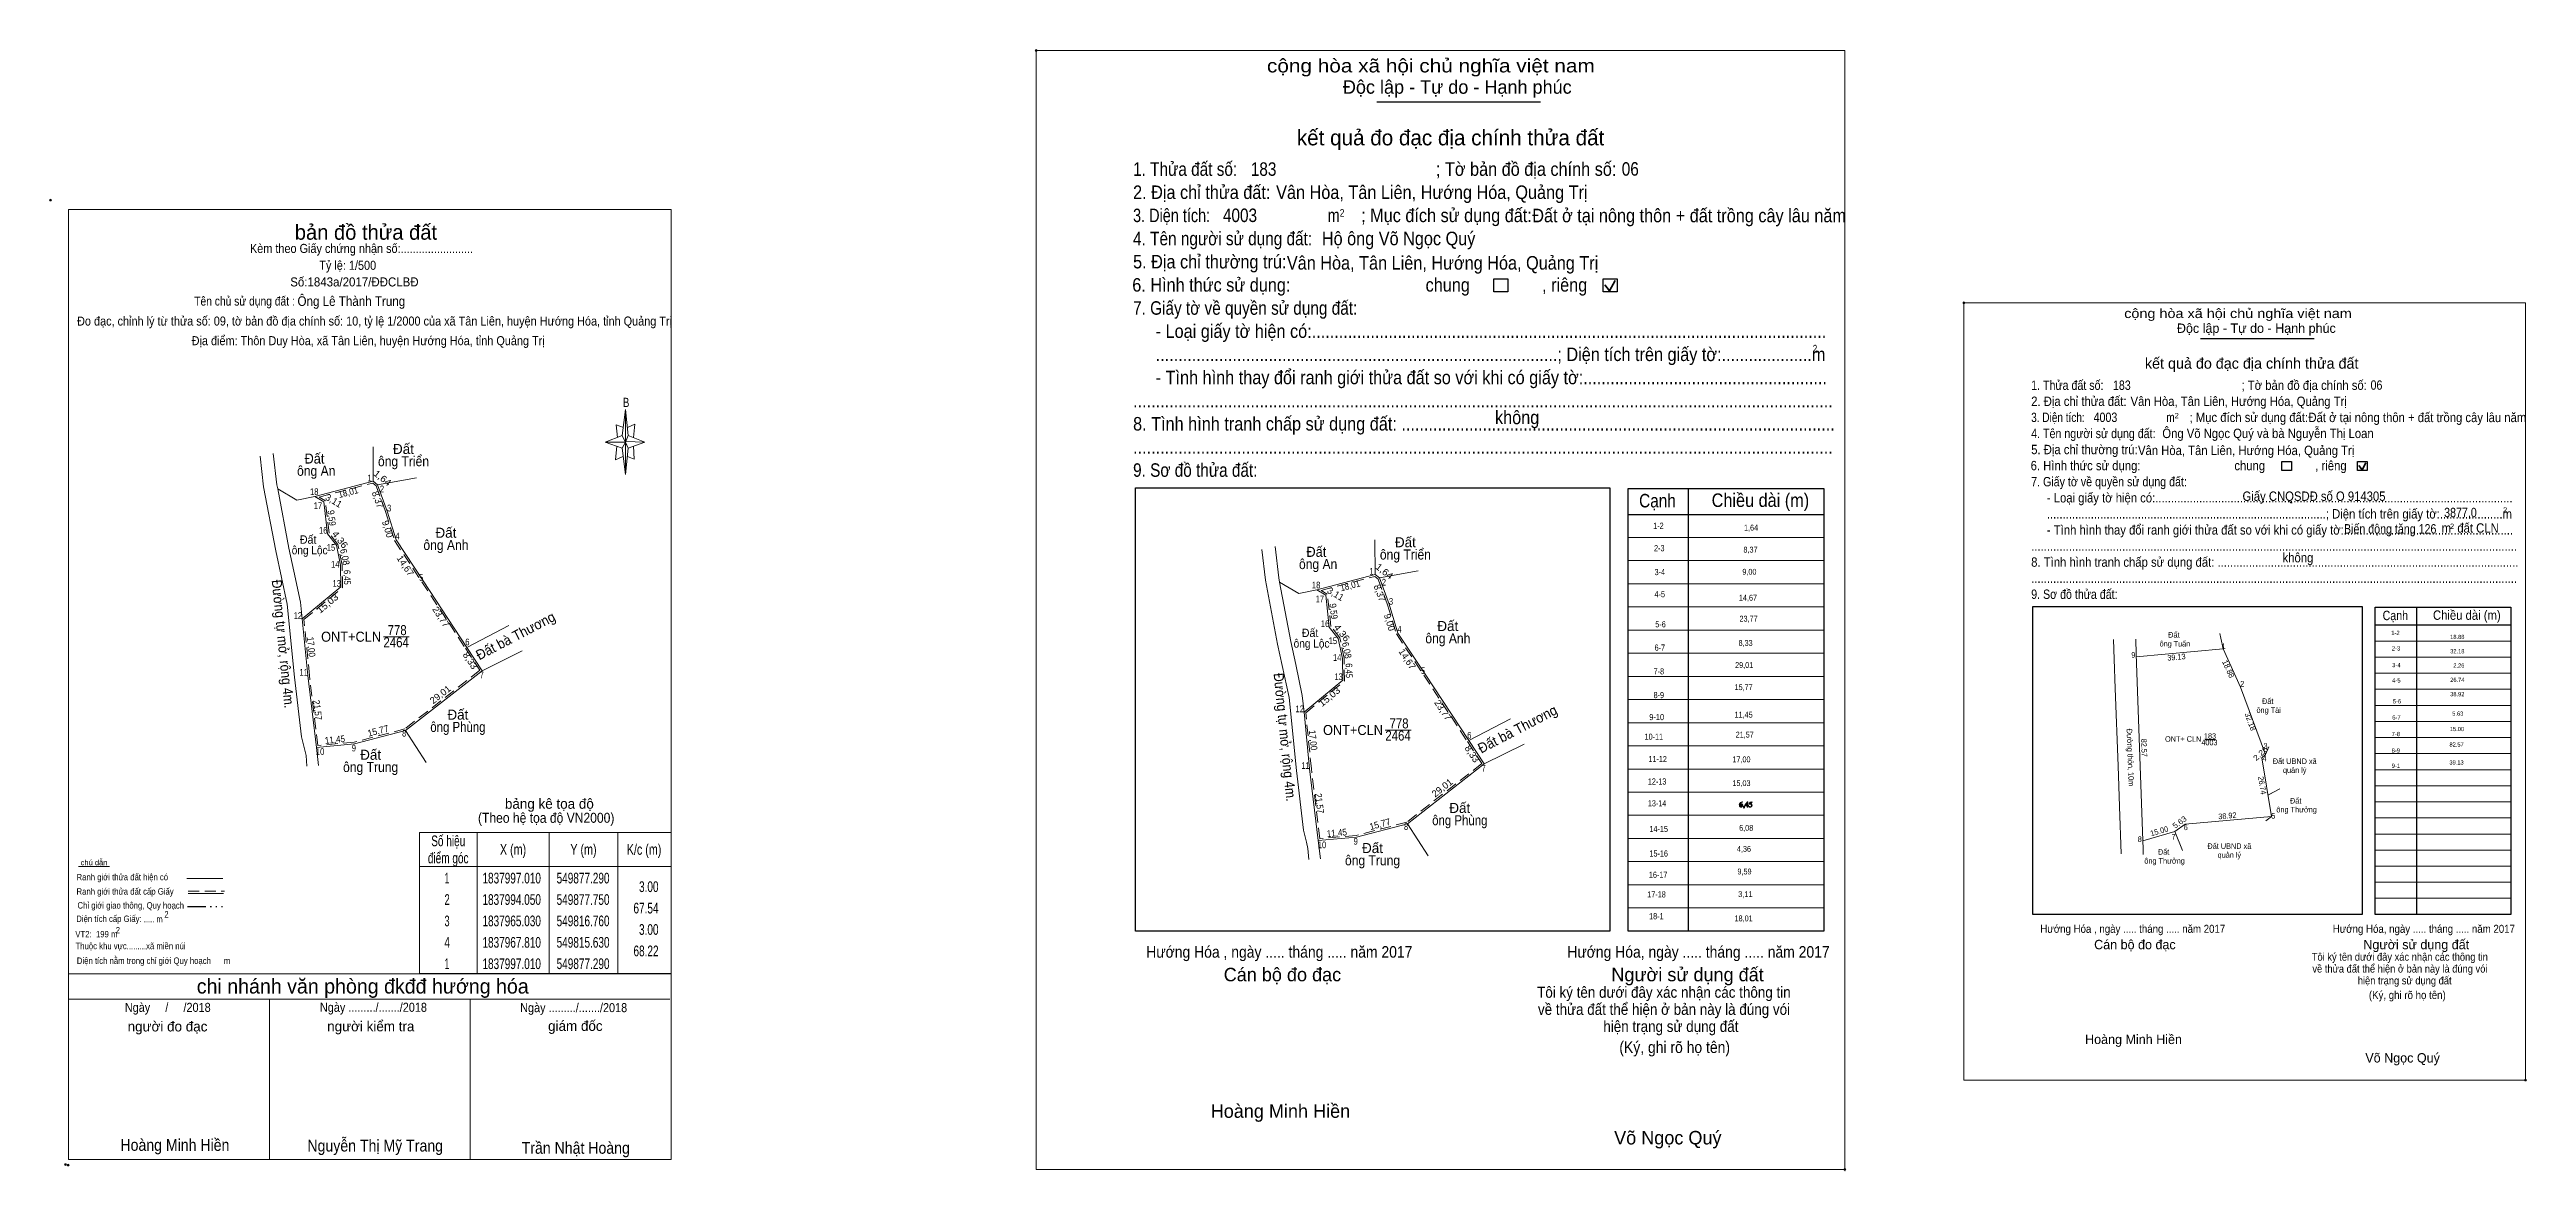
# Model space of a CAD drawing. Header units: metres. Extents: x 548794 to 550590, y 1837796 to 1838192.
# Drawn here: x 549313 to 550052, y 1837857 to 1838192 of the extents above; entities that cross this region are included whole.
import ezdxf
from ezdxf.enums import TextEntityAlignment as Align

# ---------------------------------------------------------------- set-up
doc = ezdxf.new("R2010")
doc.units = ezdxf.units.M
doc.header["$LTSCALE"] = 1.1
doc.header["$PDMODE"] = 32
doc.header["$PDSIZE"] = 0.55
doc.linetypes.add('DASH_DOUBLE_DOT', pattern=[9.2, 5, -1.2, 0.3, -1.2, 0.3, -1.2])
doc.linetypes.add('MEDIUM_DASHED', pattern=[4.5, 3, -1.5])
for name, color, linetype, lineweight in [('1', 7, 'Continuous', 13), ('10', 7, 'Continuous', 13), ('28', 7, 'Continuous', 13), ('32', 7, 'Continuous', 13), ('44', 7, 'Continuous', 13), ('61', 7, 'Continuous', 13), ('63', 7, 'Continuous', 13), ('7', 7, 'Continuous', 13)]:
    doc.layers.add(name, color=color, linetype=linetype, lineweight=lineweight)
doc.layers.add('30', color=7, linetype='Continuous')
doc.layers.add('6', color=7, linetype='Continuous')

msp = doc.modelspace()

# ---------------------------------------------------------------- texts
at = {"layer": '1'}
for s, width, p in [('ONT+CLN', 0.95, (549402.6, 1838015.58)), ('2464', 0.85, (549416.055, 1838013.91)), ('778', 0.85, (549416.355, 1838017.55)), ('ONT+CLN', 0.95, (549701.84, 1837987.73)), ('2464', 0.85, (549715.295, 1837986.06)), ('778', 0.85, (549715.595, 1837989.7))]:
    msp.add_text(s, height=3, dxfattribs=dict(at, width=width)).set_placement(p, align=Align.CENTER)
at = {"layer": '1', "width": 0.9}
for height, p in [(2.4, (549907.14, 1837928.68)), (3.456, (549640.09, 1837921.26))]:
    msp.add_text('Hướng Hóa , ngày ..... tháng ..... năm 2017', height=height, dxfattribs=at).set_placement(p)
at = {"layer": '1'}
for s, height, p in [('Hoàng Minh Hiền', 2.8, (549920.5, 1837895.48)), ('Võ Ngọc Quý', 2.8, (550004.2, 1837889.96)), ('Hoàng Minh Hiền', 4.032, (549659.34, 1837873.46)), ('Võ Ngọc Quý', 4.032, (549779.84, 1837865.51))]:
    msp.add_text(s, height=height, dxfattribs=at).set_placement(p)
at = {"layer": '28'}
for s, height, width, p in [('Kèm theo Giấy chứng nhận số:........................', 2.7, 0.9, (549405.73, 1838131.64)), ('Tỷ lệ: 1/500', 2.7, 0.9, (549401.595, 1838126.6)), ('Số:1843a/2017/ĐĐCLBĐ', 2.7, 0.95, (549403.595, 1838121.64)), ('Đo đạc, chỉnh lý từ thửa số: 09, tờ bản đồ địa chính số: 10, tỷ lệ 1/2000 của xã Tân Liên, huyện Hướng Hóa, tỉnh Quảng Trị', 2.7, 0.9, (549409.605, 1838109.96)), ('Tên chủ sử dụng đất :', 2.7, 0.85, (549370.76, 1838115.92)), ('Địa điểm: Thôn Duy Hòa, xã Tân Liên, huyện Hướng Hóa, tỉnh Quảng Trị', 2.7, 0.9, (549407.705, 1838104.1)), ('B', 2.755, 0.8, (549484.735, 1838085.64)), ('(Theo hệ tọa độ VN2000)', 3, 0.9, (549460.87, 1837961.52)), ('chú dẫn', 1.6, 1.05, (549325.825, 1837948.86)), ('Ranh giới thửa đất cấp Giấy', 1.92, 0.9, (549335.1, 1837940.08)), ('Ranh giới thửa đất hiện có ', 1.92, 0.9, (549334.59, 1837944.36)), ('Chỉ giới giao thông, Quy hoạch', 1.92, 0.9, (549336.785, 1837935.92)), ('2', 1.92, 0.8, (549347.475, 1837933.24)), ('2', 1.92, 0.8, (549347.475, 1837933.24)), (' VT2:  199 m ', 1.92, 0.9, (549326.525, 1837927.32)), ('Diện tích cấp Giấy: ', 1.92, 0.9, (549330.605, 1837931.92)), ('2', 1.92, 0.8, (549332.955, 1837928.52)), ('..... m ', 1.92, 0.85, (549343.82, 1837931.82)), ('Thuộc khu vực.........xã miền núi', 1.92, 0.9, (549336.735, 1837923.8)), ('Diện tích nằm trong chỉ giới Quy hoạch      m', 1.92, 0.9, (549343.605, 1837919.4)), ('Ngày     /     /2018', 2.7, 0.9, (549347.84, 1837905.08)), ('Ngày ........./......./2018', 2.7, 0.9, (549409.275, 1837905.1)), ('Ngày ........./......./2018', 2.7, 0.9, (549469.075, 1837905)), ('Nguyễn Thị Mỹ Trang', 3.5, 0.9, (549409.8, 1837863.4)), ('Hoàng Minh Hiền', 3.5, 0.9, (549349.98, 1837863.6)), ('Trần Nhật Hoàng', 3.5, 0.9, (549469.71, 1837862.72))]:
    msp.add_text(s, height=height, dxfattribs=dict(at, width=width)).set_placement(p, align=Align.CENTER)
for s, height, p in [('bản đồ thửa đất', 4.5, (549407.03, 1838135.58)), ('bảng kê tọa độ', 3, (549461.82, 1837965.72)), ('chi nhánh văn phòng đkđđ hướng hóa', 4.374, (549406.08, 1837910.56)), ('người đo đạc', 3, (549347.775, 1837899.24)), ('người kiểm tra', 3, (549408.485, 1837899.28)), ('giám đốc', 3, (549469.58, 1837899.4))]:
    msp.add_text(s, height=height, dxfattribs=at).set_placement(p, align=Align.CENTER)
at = {"layer": '28', "width": 0.9}
msp.add_text('Ông Lê Thành Trung', height=2.88, dxfattribs=at).set_placement((549386.59, 1838115.82))
at = {"layer": '30'}
for s, height, width, p in [('1-2', 1.843, 0.85, (549794.63, 1838049.28)), ('1-2', 1.843, 0.85, (549794.63, 1838049.28)), ('2-3', 1.843, 0.85, (549794.88, 1838042.6)), ('2-3', 1.843, 0.85, (549794.88, 1838042.6)), ('4-5', 1.843, 0.85, (549795.03, 1838028.86)), ('4-5', 1.843, 0.85, (549795.03, 1838028.86)), ('3-4', 1.843, 0.85, (549795.04, 1838035.46)), ('3-4', 1.843, 0.85, (549795.04, 1838035.46)), ('5-6', 1.843, 0.85, (549795.26, 1838019.88)), ('5-6', 1.843, 0.85, (549795.26, 1838019.88)), ('1-2', 1.28, 0.85, (550014.46, 1838017.58)), ('1-2', 1.28, 0.85, (550014.46, 1838017.58)), ('6-7', 1.843, 0.85, (549795.05, 1838012.91)), ('2-3', 1.28, 0.85, (550014.63, 1838012.94)), ('2-3', 1.28, 0.85, (550014.63, 1838012.94)), ('3-4', 1.28, 0.85, (550014.74, 1838007.98)), ('3-4', 1.28, 0.85, (550014.74, 1838007.98)), ('7-8', 1.843, 0.85, (549794.76, 1838005.82)), ('4-5', 1.28, 0.85, (550014.73, 1838003.4)), ('4-5', 1.28, 0.85, (550014.73, 1838003.4)), ('9-10', 1.84, 0.9, (549794.77, 1837992.17)), ('8-9', 1.843, 0.85, (549794.75, 1837998.74)), ('6-7', 1.28, 0.85, (550014.75, 1837992.32)), ('5-6', 1.28, 0.85, (550014.9, 1837997.16)), ('5-6', 1.28, 0.85, (550014.9, 1837997.16)), ('10-11', 1.84, 0.85, (549794.45, 1837986.31)), ('7-8', 1.28, 0.85, (550014.56, 1837987.39)), ('11-12', 1.84, 0.85, (549795.59, 1837979.63)), ('8-9', 1.28, 0.85, (550014.56, 1837982.46)), ('9-1', 1.28, 0.8, (550014.56, 1837977.92)), ('12-13', 1.84, 0.85, (549795.43, 1837972.95)), ('13-14', 1.84, 0.85, (549795.43, 1837966.43)), ('14-15', 1.84, 0.85, (549795.91, 1837958.78)), ('15-16', 1.84, 0.85, (549795.91, 1837951.45)), ('16-17', 1.84, 0.85, (549795.75, 1837945.1)), ('17-18', 1.84, 0.85, (549795.26, 1837939.24)), ('18-1', 1.84, 0.85, (549794.61, 1837932.72))]:
    msp.add_text(s, height=height, dxfattribs=dict(at, width=width)).set_placement(p, align=Align.RIGHT)
at = {"layer": '44'}
for s, rotation, width, p in [('Đường tự mở, rộng 4m.', 275.703, 0.9, (549380.783, 1838014.794)), ('Đất bà Thương', 27.583, 0.95, (549452.415, 1838016.025)), ('Đường tự mở, rộng 4m.', 275.703, 0.9, (549680.023, 1837986.944)), ('Đất bà Thương', 27.583, 0.95, (549751.655, 1837988.175))]:
    msp.add_text(s, height=3, rotation=rotation, dxfattribs=dict(at, width=width)).set_placement(p, align=Align.CENTER)
at = {"layer": '6', "width": 0.9}
for s, height, p in [('Đất ở tại nông thôn + đất trồng cây lâu năm', 4.032, (549755.39, 1838140.8)), ('Hộ ông Võ Ngọc Quý', 4.032, (549692.54, 1838133.95)), ('Đất ở tại nông thôn + đất trồng cây lâu năm', 2.8, (549987.2, 1838081.14)), ('Ông Võ Ngọc Quý và bà Nguyễn Thị Loan', 2.8, (549943.56, 1838076.38))]:
    msp.add_text(s, height=height, dxfattribs=at).set_placement(p)
at = {"layer": '63'}
for p in [(549418.245, 1838071.63), (549430.925, 1838046.62), (549717.485, 1838043.78), (549730.165, 1838018.77), (549434.495, 1837992.31), (549408.435, 1837980.34), (549733.735, 1837964.46), (549707.675, 1837952.49)]:
    msp.add_text('Đất', height=3, dxfattribs=at).set_placement(p, align=Align.CENTER)
for s, height, width, p in [('ông An', 3, 0.9, (549392.19, 1838065.11)), ('Đất ', 3, 0.95, (549392.19, 1838068.77)), ('ông Triển', 3, 0.9, (549418.255, 1838067.97)), ('Đất ', 2.5, 0.95, (549390.22, 1838044.83)), ('ông Anh', 3, 0.9, (549430.93, 1838042.96)), ('ông Lộc', 2.5, 0.9, (549390.225, 1838041.67)), ('ông An', 3, 0.9, (549691.43, 1838037.26)), ('Đất ', 3, 0.95, (549691.43, 1838040.92)), ('ông Triển', 3, 0.9, (549717.495, 1838040.12)), ('ông Lộc', 2.5, 0.9, (549689.465, 1838013.82)), ('Đất ', 2.5, 0.95, (549689.46, 1838016.98)), ('ông Anh', 3, 0.9, (549730.17, 1838015.11)), ('ông Tuấn', 1.664, 0.85, (549947.315, 1838014.16)), ('Đất ', 1.664, 0.95, (549947.32, 1838016.82)), ('ông Tài', 1.664, 0.9, (549975.325, 1837994.34)), ('Đất ', 1.664, 0.95, (549975.33, 1837997.01)), ('ông Phùng', 3, 0.85, (549434.505, 1837988.65)), ('4003', 1.664, 0.85, (549957.64, 1837984.67)), ('183', 1.664, 0.85, (549957.815, 1837986.6)), ('ông Trung', 3, 0.9, (549408.44, 1837976.68)), ('Đất UBND xã', 1.664, 0.95, (549983.12, 1837979.08)), ('quản lý', 1.664, 0.9, (549983.105, 1837976.42)), ('ông Phùng', 3, 0.85, (549733.745, 1837960.8)), ('ông Thưởng', 1.664, 0.9, (549983.685, 1837964.62)), ('Đất ', 1.664, 0.95, (549983.69, 1837967.28)), ('Số hiệu', 3.195, 0.7, (549431.615, 1837954.54)), ('điểm góc', 3.195, 0.7, (549431.61, 1837949.42)), ('X (m)', 3.195, 0.75, (549450.97, 1837951.98)), ('Y (m)', 3.195, 0.75, (549472.005, 1837951.98)), ('K/c (m)', 3.195, 0.75, (549490.11, 1837951.98)), ('ông Trung', 3, 0.9, (549707.68, 1837948.83)), ('ông Thưởng', 1.664, 0.9, (549944.245, 1837949.34)), ('Đất ', 1.664, 0.95, (549944.25, 1837952)), ('Đất UBND xã', 1.664, 0.95, (549963.58, 1837953.74)), ('quản lý', 1.664, 0.9, (549963.585, 1837951.08)), (' 1', 3.195, 0.6, (549430.88, 1837943.42)), ('1837997.010', 3.195, 0.7, (549450.565, 1837943.42)), ('549877.290', 3.195, 0.7, (549471.885, 1837943.42)), (' 2', 3.195, 0.65, (549430.895, 1837937.02)), ('1837994.050', 3.195, 0.7, (549450.565, 1837937.02)), ('549877.750', 3.195, 0.7, (549471.885, 1837937.02)), (' 4', 3.195, 0.7, (549430.88, 1837924.24)), (' 3', 3.195, 0.65, (549430.87, 1837930.64)), ('1837965.030', 3.195, 0.7, (549450.565, 1837930.64)), ('1837967.810', 3.195, 0.7, (549450.565, 1837924.24)), ('549816.760', 3.195, 0.7, (549471.885, 1837930.64)), ('549815.630', 3.195, 0.7, (549471.885, 1837924.24)), (' 1', 3.195, 0.6, (549430.88, 1837917.86)), ('1837997.010', 3.195, 0.7, (549450.565, 1837917.86)), ('549877.290', 3.195, 0.7, (549471.885, 1837917.86))]:
    msp.add_text(s, height=height, dxfattribs=dict(at, width=width)).set_placement(p, align=Align.CENTER)
for s, height, width, p in [(' 18', 2, 0.85, (549392.86, 1838059.36)), (' 1', 2, 0.75, (549408.73, 1838063.47)), (' 2', 2, 0.85, (549412.47, 1838060.2)), (' 17', 2, 0.85, (549393.97, 1838055.2)), (' 3', 2, 0.8, (549414.58, 1838054.48)), (' 16', 2, 0.85, (549395.53, 1838047.82)), (' 4', 2, 0.85, (549417.11, 1838046.17)), ('1,64', 1.75, 0.85, (549822.84, 1838048.77)), (' 15', 2, 0.85, (549397.86, 1838042.72)), (' 14', 2, 0.85, (549399.15, 1838037.72)), ('8,37', 1.75, 0.85, (549822.67, 1838042.18)), (' 13', 2, 0.8, (549399.54, 1838031.99)), (' 5', 2, 0.8, (549424.15, 1838033.77)), (' 18', 2, 0.85, (549692.1, 1838031.51)), (' 1', 2, 0.75, (549707.97, 1838035.62)), (' 2', 2, 0.85, (549711.71, 1838032.35)), ('9,00', 1.75, 0.85, (549822.35, 1838035.58)), (' 12', 2, 0.85, (549387.97, 1838022.39)), (' 17', 2, 0.85, (549693.21, 1838027.35)), (' 3', 2, 0.8, (549713.82, 1838026.63)), ('14,67', 1.75, 0.85, (549822.52, 1838027.85)), ('23,77', 1.75, 0.85, (549822.69, 1838021.58)), (' 6', 2, 0.85, (549437.97, 1838014.5)), (' 16', 2, 0.85, (549694.77, 1838019.97)), (' 15', 2, 0.85, (549697.1, 1838014.87)), (' 4', 2, 0.85, (549716.35, 1838018.32)), ('8,33', 1.75, 0.85, (549821.21, 1838014.34)), ('18.88', 1.25, 0.85, (550033.8, 1838016.39)), (' 14', 2, 0.85, (549698.39, 1838009.87)), ('29,01', 1.75, 0.85, (549821.38, 1838007.74)), (' 9', 1.664, 0.85, (549935.51, 1838010.82)), (' 1', 1.664, 0.75, (549962.45, 1838013.42)), ('32.18', 1.25, 0.85, (550033.8, 1838012.12)), ('2.26', 1.25, 0.85, (550033.79, 1838007.85)), (' 11', 2, 0.8, (549389.66, 1838005.47)), (' 7', 2, 0.8, (549442.24, 1838004.62)), (' 13', 2, 0.8, (549698.78, 1838004.14)), (' 5', 2, 0.8, (549723.39, 1838005.92)), ('15,77', 1.75, 0.85, (549821.22, 1838001.14)), (' 2', 1.664, 0.85, (549968.06, 1838002.21)), ('26.74', 1.25, 0.85, (550033.8, 1838003.58)), (' 12', 2, 0.85, (549687.21, 1837994.54)), ('11,45', 1.75, 0.85, (549821.21, 1837992.93)), ('38.92', 1.25, 0.85, (550033.79, 1837999.3)), ('5.63', 1.25, 0.85, (550033.47, 1837993.5)), (' 8', 2, 0.8, (549419.06, 1837987.25)), (' 6', 2, 0.85, (549737.21, 1837986.65)), ('21,57', 1.75, 0.85, (549821.55, 1837986.98)), ('ONT+ CLN ', 1.664, 0.9, (549955.81, 1837985.71)), ('15.00', 1.25, 0.85, (550033.69, 1837988.89)), (' 10', 2, 0.85, (549394.61, 1837981.79)), (' 9', 2, 0.85, (549404.05, 1837982.86)), (' 11', 2, 0.8, (549688.9, 1837977.62)), (' 7', 2, 0.8, (549741.48, 1837976.77)), ('17,00', 1.75, 0.85, (549820.57, 1837979.58)), (' 4', 1.664, 0.85, (549974.68, 1837979.86)), (' 3', 1.664, 0.8, (549975.02, 1837983.62)), ('39.13', 1.25, 0.85, (550033.57, 1837978.92)), ('82.57', 1.25, 0.85, (550033.58, 1837984.29)), ('15,03', 1.75, 0.85, (549820.57, 1837972.49)), (' 5', 1.664, 0.8, (549977.35, 1837962.78)), (' 9', 2, 0.85, (549703.29, 1837955.01)), (' 8', 2, 0.8, (549718.3, 1837959.4)), ('6,08', 1.75, 0.85, (549821.38, 1837959.14)), (' 8', 1.664, 0.8, (549937.45, 1837955.8)), (' 7', 1.664, 0.8, (549947.57, 1837956.54)), (' 6', 1.664, 0.85, (549951.18, 1837959.34)), (' 10', 2, 0.85, (549693.85, 1837953.94)), ('4,36', 1.75, 0.85, (549820.72, 1837952.87)), ('3.00', 3.195, 0.7, (549494.42, 1837940.86)), ('9,59', 1.75, 0.85, (549820.88, 1837946.11)), ('67.54', 3.195, 0.7, (549494.42, 1837934.46)), ('3,11', 1.75, 0.8, (549821.22, 1837939.35)), ('3.00', 3.195, 0.7, (549494.42, 1837928.08)), ('18,01', 1.75, 0.85, (549821.22, 1837932.11)), ('68.22', 3.195, 0.7, (549494.43, 1837921.68))]:
    msp.add_text(s, height=height, dxfattribs=dict(at, width=width)).set_placement(p, align=Align.RIGHT)
for s, height, rotation, width, p in [('18,01', 2, 14.569, 0.9, (549401.998, 1838059.229)), ('1,64', 2, 321.941, 1.1, (549411.369, 1838063.67)), ('9,59', 2, 276.466, 0.9, (549395.824, 1838052.408)), ('4,36', 2, 308.106, 1.1, (549398.503, 1838045.472)), ('6,08', 2, 281.68, 0.95, (549399.78, 1838040.687)), ('1,64', 2, 321.941, 1.1, (549710.609, 1838035.82)), ('6,45', 2, 270.799, 0.85, (549400.451, 1838034.784)), ('18,01', 2, 14.569, 0.9, (549701.238, 1838031.379)), ('15,03', 2, 39.684, 1.1, (549396.191, 1838026.239)), ('9,59', 2, 276.466, 0.9, (549695.064, 1838024.558)), ('17,00', 2, 275.704, 0.9, (549389.709, 1838013.939)), ('4,36', 2, 308.106, 1.1, (549697.743, 1838017.622)), ('8,33', 2, 303.289, 1.05, (549437.333, 1838009.409)), ('6,08', 2, 281.68, 0.95, (549699.02, 1838012.837)), ('6,45', 2, 270.799, 0.85, (549699.691, 1838006.934)), ('39.13', 1.664, 5.294, 0.9, (549947.843, 1838010.166)), ('29,01', 2, 37.956, 1.05, (549429.86, 1837999.03)), ('15,03', 2, 39.684, 1.1, (549695.431, 1837998.389)), ('21,57', 2, 276.842, 0.9, (549391.606, 1837995.054)), ('11,45', 2, 5.412, 0.9, (549397.856, 1837985.379)), ('15,77', 2, 14.583, 0.95, (549410.918, 1837988.018)), ('17,00', 2, 275.704, 0.9, (549688.949, 1837986.089)), ('Đường thôn, 10m', 1.664, 272.097, 0.9, (549933.2, 1837981)), ('82.57', 1.664, 272.013, 0.85, (549937.305, 1837983.884)), ('8,33', 2, 303.289, 1.05, (549736.573, 1837981.559)), ('2.26', 1.664, 42.666, 1.15, (549973.451, 1837981.579)), ('29,01', 2, 37.956, 1.05, (549729.1, 1837971.18)), ('26.74', 1.664, 279.385, 0.9, (549972.586, 1837972.561)), ('21,57', 2, 276.842, 0.9, (549690.846, 1837967.204)), ('38.92', 1.664, 4.968, 0.9, (549963.078, 1837962.805)), ('11,45', 2, 5.412, 0.9, (549697.096, 1837957.529)), ('15,77', 2, 14.583, 0.95, (549710.158, 1837960.168)), ('15.00', 1.664, 16.103, 0.95, (549942.884, 1837958.257)), ('5.63', 1.664, 36.117, 1.05, (549949.21, 1837961.037))]:
    msp.add_text(s, height=height, rotation=rotation, dxfattribs=dict(at, width=width)).set_placement(p, align=Align.CENTER)
for s, height, rotation, p in [('8,37', 2, 290.188, (549409.632, 1838057.645)), ('3,11', 2, 329.226, (549396.903, 1838056.819)), ('9,00', 2, 287.126, (549412.554, 1838048.934)), ('14,67', 2, 303.549, (549417.961, 1838037.718)), ('3,11', 2, 329.226, (549696.143, 1838028.969)), ('8,37', 2, 290.188, (549708.872, 1838029.795)), ('23,77', 2, 303.276, (549428.594, 1838022.464)), ('9,00', 2, 287.126, (549711.794, 1838021.084)), ('14,67', 2, 303.549, (549717.201, 1838009.868)), ('18.88', 1.664, 294.57, (549962.529, 1838007.116)), ('23,77', 2, 303.276, (549727.834, 1837994.614)), ('32.18', 1.664, 290.214, (549969.071, 1837991.452))]:
    msp.add_text(s, height=height, rotation=rotation, dxfattribs=at).set_placement(p, align=Align.CENTER)
at = {"layer": '7'}
for s, height, width, p in [('cộng hòa xã hội chủ nghĩa việt nam', 4.032, 1.15, (549676.15, 1838185.53)), ('cộng hòa xã hội chủ nghĩa việt nam', 4.032, 1.15, (549676.15, 1838185.53)), ('1. Thửa đất số:', 4.032, 0.85, (549636.16, 1838154.66)), ('1. Thửa đất số:', 4.032, 0.85, (549636.16, 1838154.66)), ('183', 4.032, 0.85, (549671.32, 1838154.66)), ('; Tờ bản đồ địa chính số:', 4.032, 0.9, (549726.61, 1838154.66)), ('; Tờ bản đồ địa chính số:', 4.032, 0.9, (549726.61, 1838154.66)), ('06', 4.032, 0.85, (549782.11, 1838154.71)), ('2. Địa chỉ thửa đất:', 4.032, 0.9, (549636.16, 1838147.75)), ('2. Địa chỉ thửa đất:', 4.032, 0.9, (549636.16, 1838147.75)), ('Vân Hòa, Tân Liên, Hướng Hóa, Quảng Trị', 4.032, 0.9, (549678.89, 1838147.75)), ('3. Diện tích:', 4.032, 0.8, (549636.16, 1838140.84)), ('3. Diện tích:', 4.032, 0.8, (549636.16, 1838140.84)), ('4003', 4.032, 0.85, (549662.99, 1838140.86)), ('m', 4.032, 0.8, (549694.27, 1838140.84)), ('m', 4.032, 0.8, (549694.27, 1838140.84)), ('2', 2.304, 0.8, (549697.9, 1838142.45)), ('2', 2.304, 0.8, (549697.9, 1838142.45)), ('; Mục đích sử dụng đất:', 4.032, 0.9, (549704.27, 1838140.84)), ('; Mục đích sử dụng đất:', 4.032, 0.9, (549704.27, 1838140.84)), ('4. Tên người sử dụng đất:', 4.032, 0.85, (549636.16, 1838133.93)), ('4. Tên người sử dụng đất:', 4.032, 0.85, (549636.16, 1838133.93)), ('5. Địa chỉ thường trú:', 4.032, 0.9, (549636.16, 1838127.02)), ('5. Địa chỉ thường trú:', 4.032, 0.9, (549636.16, 1838127.02)), ('Vân Hòa, Tân Liên, Hướng Hóa, Quảng Trị', 4.032, 0.9, (549682.09, 1838126.67)), ('6. Hình thức sử dụng:', 4.032, 0.9, (549635.92, 1838120.1)), ('6. Hình thức sử dụng:', 4.032, 0.9, (549635.92, 1838120.1)), ('chung                , riêng', 4.032, 0.9, (549723.53, 1838120.1)), ('chung                , riêng', 4.032, 0.9, (549723.53, 1838120.1)), ('7. Giấy tờ về quyền sử dụng đất:', 4.032, 0.85, (549636.16, 1838113.19)), ('7. Giấy tờ về quyền sử dụng đất:', 4.032, 0.85, (549636.16, 1838113.19)), ('cộng hòa xã hội chủ nghĩa việt nam', 2.8, 1.15, (549932.18, 1838112.2)), ('cộng hòa xã hội chủ nghĩa việt nam', 2.8, 1.15, (549932.18, 1838112.2)), ('     - Loại giấy tờ hiện có:..................................................................................................................', 4.032, 0.9, (549636.16, 1838106.28)), ('     - Loại giấy tờ hiện có:..................................................................................................................', 4.032, 0.9, (549636.16, 1838106.28)), ('     - Tình hình thay đổi ranh giới thửa đất so với khi có giấy tờ:......................................................', 4.032, 0.9, (549636.16, 1838092.46)), ('     .........................................................................................; Diện tích trên giấy tờ:....................m', 4.032, 0.9, (549636.16, 1838099.37)), ('     .........................................................................................; Diện tích trên giấy tờ:....................m', 4.032, 0.9, (549636.16, 1838099.37)), ('2', 2.304, 0.8, (549839.14, 1838101.9)), ('2', 2.304, 0.8, (549839.14, 1838101.9)), ('1. Thửa đất số:', 2.8, 0.85, (549904.4, 1838090.76)), ('1. Thửa đất số:', 2.8, 0.85, (549904.4, 1838090.76)), ('183', 2.8, 0.85, (549928.82, 1838090.76)), ('; Tờ bản đồ địa chính số:', 2.8, 0.9, (549967.22, 1838090.76)), ('; Tờ bản đồ địa chính số:', 2.8, 0.9, (549967.22, 1838090.76)), ('06', 2.8, 0.85, (550005.76, 1838090.8)), ('8. Tình hình tranh chấp sử dụng đất: ................................................................................................', 4.032, 0.9, (549636.16, 1838078.63)), ('8. Tình hình tranh chấp sử dụng đất: ................................................................................................', 4.032, 0.9, (549636.16, 1838078.63)), ('...........................................................................................................................................................', 4.032, 0.9, (549636.16, 1838085.54)), ('không', 4.032, 0.9, (549744.26, 1838080.53)), ('không', 4.032, 0.9, (549744.26, 1838080.53)), ('3. Diện tích:', 2.8, 0.8, (549904.4, 1838081.16)), ('3. Diện tích:', 2.8, 0.8, (549904.4, 1838081.16)), ('2. Địa chỉ thửa đất:', 2.8, 0.9, (549904.4, 1838085.96)), ('2. Địa chỉ thửa đất:', 2.8, 0.9, (549904.4, 1838085.96)), ('4003', 2.8, 0.85, (549923.04, 1838081.18)), ('Vân Hòa, Tân Liên, Hướng Hóa, Quảng Trị', 2.8, 0.9, (549934.08, 1838085.96)), ('m', 2.8, 0.8, (549944.76, 1838081.16)), ('m', 2.8, 0.8, (549944.76, 1838081.16)), ('2', 1.6, 0.8, (549947.28, 1838082.28)), ('2', 1.6, 0.8, (549947.28, 1838082.28)), ('; Mục đích sử dụng đất:', 2.8, 0.9, (549951.7, 1838081.16)), ('; Mục đích sử dụng đất:', 2.8, 0.9, (549951.7, 1838081.16)), ('4. Tên người sử dụng đất:', 2.8, 0.85, (549904.4, 1838076.36)), ('4. Tên người sử dụng đất:', 2.8, 0.85, (549904.4, 1838076.36)), ('9. Sơ đồ thửa đất:', 4.032, 0.85, (549636.16, 1838064.81)), ('9. Sơ đồ thửa đất:', 4.032, 0.85, (549636.16, 1838064.81)), ('...........................................................................................................................................................', 4.032, 0.9, (549636.16, 1838071.72)), ('...........................................................................................................................................................', 4.032, 0.9, (549636.16, 1838071.72)), ('6. Hình thức sử dụng:', 2.8, 0.9, (549904.24, 1838066.76)), ('6. Hình thức sử dụng:', 2.8, 0.9, (549904.24, 1838066.76)), ('5. Địa chỉ thường trú:', 2.8, 0.9, (549904.4, 1838071.56)), ('5. Địa chỉ thường trú:', 2.8, 0.9, (549904.4, 1838071.56)), ('Vân Hòa, Tân Liên, Hướng Hóa, Quảng Trị', 2.8, 0.9, (549936.3, 1838071.3)), ('chung                , riêng', 2.8, 0.9, (549965.08, 1838066.76)), ('chung                , riêng', 2.8, 0.9, (549965.08, 1838066.76)), ('Chiều dài (m)', 4.032, 0.9, (549808.96, 1838055.82)), ('Chiều dài (m)', 4.032, 0.9, (549808.96, 1838055.82)), ('7. Giấy tờ về quyền sử dụng đất:', 2.8, 0.85, (549904.4, 1838061.96)), ('7. Giấy tờ về quyền sử dụng đất:', 2.8, 0.85, (549904.4, 1838061.96)), ('     - Loại giấy tờ hiện có:..................................................................................................................', 2.8, 0.9, (549904.4, 1838057.16)), ('     - Loại giấy tờ hiện có:..................................................................................................................', 2.8, 0.9, (549904.4, 1838057.16)), ('Giấy CNQSDĐ số O 914305', 2.8, 0.9, (549967.52, 1838057.63)), ('Cạnh', 4.032, 0.85, (549787.3, 1838055.68)), ('Cạnh', 4.032, 0.85, (549787.3, 1838055.68)), ('     .........................................................................................; Diện tích trên giấy tờ:....................m', 2.8, 0.9, (549904.4, 1838052.36)), ('     .........................................................................................; Diện tích trên giấy tờ:....................m', 2.8, 0.9, (549904.4, 1838052.36)), ('3877,0', 2.8, 0.85, (550027.74, 1838052.76)), ('2', 1.6, 0.8, (550045.36, 1838054.12)), ('2', 1.6, 0.8, (550045.36, 1838054.12)), ('     - Tình hình thay đổi ranh giới thửa đất so với khi có giấy tờ:......................................................', 2.8, 0.9, (549904.4, 1838047.56)), ('Biến động tăng 126', 2.8, 0.85, (549997.82, 1838047.88)), ('m  đất CLN', 2.8, 0.9, (550027, 1838048.14)), ('2', 1.6, 0.8, (550029.52, 1838049.24)), ('8. Tình hình tranh chấp sử dụng đất: ................................................................................................', 2.8, 0.9, (549904.4, 1838037.96)), ('8. Tình hình tranh chấp sử dụng đất: ................................................................................................', 2.8, 0.9, (549904.4, 1838037.96)), ('...........................................................................................................................................................', 2.8, 0.9, (549904.4, 1838042.76)), ('không', 2.8, 0.9, (549979.48, 1838039.28)), ('không', 2.8, 0.9, (549979.48, 1838039.28)), ('9. Sơ đồ thửa đất:', 2.8, 0.85, (549904.4, 1838028.36)), ('9. Sơ đồ thửa đất:', 2.8, 0.85, (549904.4, 1838028.36)), ('...........................................................................................................................................................', 2.8, 0.9, (549904.4, 1838033.16)), ('...........................................................................................................................................................', 2.8, 0.9, (549904.4, 1838033.16)), ('Cạnh', 2.8, 0.85, (550009.36, 1838022.02)), ('Cạnh', 2.8, 0.85, (550009.36, 1838022.02)), ('Chiều dài (m)', 2.8, 0.9, (550024.4, 1838022.12)), ('Chiều dài (m)', 2.8, 0.9, (550024.4, 1838022.12)), ('Hướng Hóa, ngày ..... tháng ..... năm 2017', 2.4, 0.9, (549994.48, 1837928.68)), ('Hướng Hóa, ngày ..... tháng ..... năm 2017', 3.456, 0.9, (549765.86, 1837921.26)), ('(Ký, ghi rõ họ tên)', 2.4, 0.9, (550005.26, 1837908.92)), ('(Ký, ghi rõ họ tên)', 2.4, 0.9, (550005.26, 1837908.92)), ('(Ký, ghi rõ họ tên)', 3.456, 0.9, (549781.39, 1837892.81)), ('(Ký, ghi rõ họ tên)', 3.456, 0.9, (549781.39, 1837892.81))]:
    msp.add_text(s, height=height, dxfattribs=dict(at, width=width)).set_placement(p)
for s, height, p in [('Độc lập - Tự do - Hạnh phúc', 4.032, (549698.82, 1838179.17)), ('Độc lập - Tự do - Hạnh phúc', 4.032, (549698.82, 1838179.17)), ('Độc lập - Tự do - Hạnh phúc', 2.8, (549947.92, 1838107.78)), ('Độc lập - Tự do - Hạnh phúc', 2.8, (549947.92, 1838107.78)), ('Người sử dụng đất', 2.8, (550003.6, 1837923.78)), ('Người sử dụng đất', 2.8, (550003.6, 1837923.78)), ('Cán bộ đo đạc', 2.8, (549923.2, 1837923.78)), ('Cán bộ đo đạc', 2.8, (549923.2, 1837923.78)), ('Cán bộ đo đạc', 4.032, (549663.23, 1837914.21)), ('Cán bộ đo đạc', 4.032, (549663.23, 1837914.21)), ('Người sử dụng đất', 4.032, (549779, 1837914.21)), ('Người sử dụng đất', 4.032, (549779, 1837914.21))]:
    msp.add_text(s, height=height, dxfattribs=at).set_placement(p)
for s, height, p in [('kết quả đo đạc địa chính thửa đất', 4.608, (549730.985, 1838163.76)), ('kết quả đo đạc địa chính thửa đất', 4.608, (549730.985, 1838163.76)), ('kết quả đo đạc địa chính thửa đất', 3.2, (549970.255, 1838097.08)), ('kết quả đo đạc địa chính thửa đất', 3.2, (549970.255, 1838097.08)), ('.', 0.8, (550052.067, 1837884.36)), ('.', 0.8, (550052.067, 1837884.36)), ('.', 1.152, (549848.792, 1837857.45)), ('.', 1.152, (549848.792, 1837857.45))]:
    msp.add_text(s, height=height, dxfattribs=at).set_placement(p, align=Align.CENTER)
at = {"layer": '7', "width": 0.9}
for s, height, p in [('Tôi ký tên dưới đây xác nhận các thông tin', 2.313, (550014.505, 1837920.36)), ('Tôi ký tên dưới đây xác nhận các thông tin', 2.313, (550014.505, 1837920.36)), ('về thửa đất thể hiện ở bản này là đúng vói', 2.313, (550014.53, 1837916.82)), ('về thửa đất thể hiện ở bản này là đúng vói', 2.313, (550014.53, 1837916.82)), ('Tôi ký tên dưới đây xác nhận các thông tin', 3.331, (549794.7, 1837909.29)), ('Tôi ký tên dưới đây xác nhận các thông tin', 3.331, (549794.7, 1837909.29)), ('hiện trạng sử dụng đất', 2.313, (550015.95, 1837913.28)), ('hiện trạng sử dụng đất', 2.313, (550015.95, 1837913.28)), ('về thửa đất thể hiện ở bản này là đúng vói', 3.331, (549794.735, 1837904.19)), ('về thửa đất thể hiện ở bản này là đúng vói', 3.331, (549794.735, 1837904.19)), ('hiện trạng sử dụng đất', 3.331, (549796.785, 1837899.09)), ('hiện trạng sử dụng đất', 3.331, (549796.785, 1837899.09))]:
    msp.add_text(s, height=height, dxfattribs=at).set_placement(p, align=Align.CENTER)

# ---------------------------------------------------------------- hatches: boundary and pattern name
at = {"layer": '63'}
for points in [[(549818.19, 1837967.78), (549818.14, 1837967.77), (549818.1, 1837967.76), (549818.06, 1837967.76), (549817.89, 1837967.72), (549817.73, 1837967.66), (549817.59, 1837967.57), (549817.47, 1837967.46), (549817.36, 1837967.33), (549817.29, 1837967.19), (549817.25, 1837967.03), (549817.23, 1837966.86), (549817.24, 1837966.72), (549817.28, 1837966.59), (549817.32, 1837966.48), (549817.39, 1837966.38), (549817.47, 1837966.31), (549817.56, 1837966.26), (549817.65, 1837966.22), (549817.77, 1837966.22), (549817.87, 1837966.22), (549817.96, 1837966.25), (549818.05, 1837966.3), (549818.12, 1837966.37), (549818.17, 1837966.45), (549818.21, 1837966.53), (549818.24, 1837966.62), (549818.24, 1837966.73), (549818.24, 1837966.83), (549818.21, 1837966.92), (549818.18, 1837967.01), (549818.13, 1837967.08), (549818.06, 1837967.12), (549817.99, 1837967.17), (549817.91, 1837967.2), (549817.81, 1837967.2), (549817.65, 1837967.17), (549817.51, 1837967.11), (549817.53, 1837967.17), (549817.54, 1837967.22), (549817.58, 1837967.31), (549817.69, 1837967.47), (549817.72, 1837967.5), (549817.75, 1837967.53), (549817.82, 1837967.58), (549817.98, 1837967.67), (549818.08, 1837967.71), (549818.12, 1837967.72), (549818.15, 1837967.73), (549818.2, 1837967.73)], [(549817.49, 1837967.02), (549817.51, 1837967.03), (549817.61, 1837967.09), (549817.73, 1837967.1), (549817.86, 1837967.08), (549817.95, 1837967), (549818.01, 1837966.9), (549818.03, 1837966.75), (549818.04, 1837966.65), (549818.02, 1837966.5), (549817.98, 1837966.38), (549817.9, 1837966.31), (549817.81, 1837966.28), (549817.73, 1837966.28), (549817.65, 1837966.31), (549817.6, 1837966.36), (549817.55, 1837966.42), (549817.48, 1837966.59), (549817.46, 1837966.8), (549817.46, 1837966.87), (549817.47, 1837966.93)], [(549818.54, 1837965.89), (549818.63, 1837965.94), (549818.71, 1837966.03), (549818.77, 1837966.13), (549818.8, 1837966.22), (549818.79, 1837966.3), (549818.75, 1837966.38), (549818.69, 1837966.42), (549818.61, 1837966.45), (549818.56, 1837966.44), (549818.52, 1837966.41), (549818.49, 1837966.38), (549818.48, 1837966.32), (549818.49, 1837966.28), (549818.52, 1837966.24), (549818.6, 1837966.22), (549818.67, 1837966.22), (549818.7, 1837966.21), (549818.71, 1837966.18), (549818.69, 1837966.12), (549818.63, 1837966.04), (549818.57, 1837965.97), (549818.52, 1837965.94)], [(549818.91, 1837966.6), (549819.55, 1837966.6), (549819.55, 1837966.22), (549819.75, 1837966.22), (549819.75, 1837966.6), (549819.97, 1837966.6), (549819.97, 1837966.75), (549819.75, 1837966.75), (549819.75, 1837967.78), (549819.64, 1837967.78), (549818.91, 1837966.75)], [(549819.01, 1837966.75), (549819.55, 1837967.52), (549819.55, 1837966.75)], [(549820.45, 1837967.49), (549820.95, 1837967.49), (549821.05, 1837967.72), (549821.03, 1837967.74), (549820.99, 1837967.7), (549820.97, 1837967.68), (549820.94, 1837967.68), (549820.91, 1837967.68), (549820.9, 1837967.68), (549820.43, 1837967.68), (549820.18, 1837967.15), (549820.18, 1837967.13), (549820.18, 1837967.12), (549820.21, 1837967.12), (549820.44, 1837967.09), (549820.65, 1837967.01), (549820.74, 1837966.94), (549820.81, 1837966.86), (549820.85, 1837966.76), (549820.86, 1837966.66), (549820.84, 1837966.51), (549820.77, 1837966.38), (549820.67, 1837966.31), (549820.54, 1837966.28), (549820.48, 1837966.29), (549820.41, 1837966.33), (549820.29, 1837966.4), (549820.21, 1837966.42), (549820.17, 1837966.42), (549820.13, 1837966.4), (549820.11, 1837966.33), (549820.11, 1837966.32), (549820.15, 1837966.26), (549820.22, 1837966.23), (549820.4, 1837966.22), (549820.53, 1837966.22), (549820.64, 1837966.25), (549820.75, 1837966.29), (549820.84, 1837966.36), (549820.92, 1837966.43), (549820.97, 1837966.52), (549821.01, 1837966.62), (549821.02, 1837966.73), (549821.01, 1837966.87), (549820.97, 1837966.98), (549820.91, 1837967.08), (549820.83, 1837967.15), (549820.64, 1837967.24), (549820.36, 1837967.31)]]:
    msp.add_hatch(color=256, dxfattribs=at).paths.add_polyline_path(points)

# ---------------------------------------------------------------- linework, layer by layer
at = {"layer": '1'}
for points in [[(549409.21, 1838063.47), (549410.5, 1838062.46), (549413.39, 1838054.6), (549416.04, 1838046), (549424.15, 1838033.77), (549437.19, 1838013.9), (549441.76, 1838006.94), (549418.89, 1837989.1), (549403.63, 1837985.13), (549392.23, 1837984.05), (549389.66, 1838005.47), (549387.97, 1838022.39), (549399.54, 1838031.99), (549399.45, 1838038.44), (549398.22, 1838044.39), (549395.53, 1838047.82), (549394.45, 1838057.35), (549391.78, 1838058.94)], [(549708.45, 1838035.62), (549709.74, 1838034.61), (549712.63, 1838026.75), (549715.28, 1838018.15), (549723.39, 1838005.92), (549736.43, 1837986.05), (549741, 1837979.09), (549718.13, 1837961.25), (549702.87, 1837957.28), (549691.47, 1837956.2), (549688.9, 1837977.62), (549687.21, 1837994.54), (549698.78, 1838004.14), (549698.69, 1838010.59), (549697.46, 1838016.54), (549694.77, 1838019.97), (549693.69, 1838029.5), (549691.02, 1838031.09)]]:
    msp.add_lwpolyline(points, close=True, dxfattribs=at)
at = {"layer": '1', "linetype": 'MEDIUM_DASHED'}
for points in [[(549409.1, 1838062.92), (549410.08, 1838062.15), (549412.92, 1838054.44), (549415.58, 1838045.78), (549423.73, 1838033.49), (549436.77, 1838013.63), (549441.09, 1838007.05), (549418.66, 1837989.56), (549403.54, 1837985.62), (549392.67, 1837984.59), (549390.16, 1838005.52), (549388.49, 1838022.18), (549400.04, 1838031.76), (549399.95, 1838038.49), (549398.69, 1838044.61), (549396.01, 1838048.02), (549394.92, 1838057.65), (549393.06, 1838058.76)], [(549708.34, 1838035.07), (549709.32, 1838034.3), (549712.16, 1838026.59), (549714.82, 1838017.93), (549722.97, 1838005.64), (549736.01, 1837985.78), (549740.33, 1837979.2), (549717.9, 1837961.71), (549702.78, 1837957.77), (549691.91, 1837956.74), (549689.4, 1837977.67), (549687.73, 1837994.33), (549699.28, 1838003.91), (549699.19, 1838010.64), (549697.93, 1838016.76), (549695.25, 1838020.17), (549694.16, 1838029.8), (549692.3, 1838030.91)]]:
    msp.add_lwpolyline(points, close=True, dxfattribs=at)
at = {"layer": '10'}
for p, q in [((549409.15, 1838073.8), (549409.21, 1838063.47)), ((549410.5, 1838062.46), (549422.1, 1838064.55)), ((549410.5, 1838062.46), (549413.39, 1838054.6)), ((549708.39, 1838045.95), (549708.45, 1838035.62)), ((549709.74, 1838034.61), (549721.34, 1838036.7)), ((549709.74, 1838034.61), (549712.63, 1838026.75)), ((549437.19, 1838013.9), (549449.69, 1838020.43)), ((549441.76, 1838006.94), (549453.73, 1838012.88)), ((549441.76, 1838006.94), (549418.89, 1837989.1)), ((549418.89, 1837989.1), (549425.03, 1837979.49)), ((549736.43, 1837986.05), (549748.93, 1837992.58)), ((549741, 1837979.09), (549718.13, 1837961.25)), ((549741, 1837979.09), (549752.97, 1837985.03)), ((549718.13, 1837961.25), (549724.27, 1837951.64))]:
    msp.add_line(p, q, dxfattribs=at)
at = {"layer": '28'}
for p, q in [((549318.21, 1837989.42), (549318.21, 1838104.18)), ((549483.53, 1838077.12), (549484.53, 1838084.92)), ((549483.53, 1838073.32), (549478.53, 1838075.12)), ((549485.33, 1838077.12), (549490.33, 1838075.12)), ((549485.33, 1838073.32), (549484.53, 1838065.52)), ((549487.13, 1838070.12), (549485.13, 1838070.92)), ((549486.93, 1838073.92), (549487.13, 1838070.12)), ((549318.21, 1837946.9), (549318.21, 1837989.42)), ((549321.21, 1837948.46), (549330.41, 1837948.46)), ((549353.53, 1837944.92), (549364.29, 1837944.92)), ((549353.93, 1837940.44), (549364.45, 1837940.44)), ((549318.21, 1837916.44), (549498.21, 1837916.44)), ((549318.21, 1837908.84), (549497.81, 1837908.84)), ((549318.21, 1837908.84), (549497.81, 1837908.84)), ((549318.21, 1837908.84), (549497.81, 1837908.84)), ((549378.21, 1837861.04), (549378.21, 1837908.84)), ((549438.21, 1837861.04), (549438.21, 1837908.84))]:
    msp.add_line(p, q, dxfattribs=at)
at = {"layer": '28', "linetype": 'DASH_DOUBLE_DOT', "lineweight": 25}
msp.add_line((549353.73, 1837936.5), (549364.21, 1837936.5), dxfattribs=at)
at = {"layer": '28', "linetype": 'MEDIUM_DASHED'}
msp.add_line((549353.93, 1837941.08), (549364.81, 1837941.08), dxfattribs=at)
at = {"layer": '28'}
for points in [[(549318.21, 1838104.18), (549318.21, 1838144.64), (549498.21, 1838144.64), (549498.21, 1837946.9)], [(549484.53, 1838075.12), (549483.53, 1838077.12), (549478.53, 1838075.12)], [(549483.93, 1838079.52), (549481.73, 1838080.32), (549482.13, 1838076.52)], [(549484.53, 1838075.12), (549485.33, 1838073.32), (549490.33, 1838075.12)], [(549485.13, 1838079.52), (549487.33, 1838080.52), (549486.93, 1838076.52)], [(549481.93, 1838073.92), (549481.53, 1838069.92), (549483.73, 1838070.92)], [(549498.21, 1837946.9), (549498.21, 1837861.04), (549318.21, 1837861.04), (549318.21, 1837946.9)], [(549498.21, 1837861.04), (549318.21, 1837861.04), (549318.21, 1837908.84)]]:
    msp.add_lwpolyline(points, dxfattribs=at)
for points in [[(549484.53, 1838084.92), (549485.33, 1838077.12), (549484.53, 1838075.12)], [(549484.53, 1838075.12), (549478.53, 1838075.12), (549483.53, 1838077.12), (549485.33, 1838073.32), (549490.33, 1838075.12), (549484.53, 1838075.32)], [(549484.53, 1838075.12), (549484.53, 1838065.52), (549483.53, 1838073.32)]]:
    msp.add_lwpolyline(points, close=True, dxfattribs=at)
for p in [(549312.81, 1838147.44), (549317.29, 1837859.48), (549318.09, 1837859.36)]:
    msp.add_point(p, dxfattribs=at)
at = {"layer": '32'}
for p, q in [((549386.38, 1838057.8), (549380.68, 1838061.18)), ((549685.62, 1838029.95), (549679.92, 1838033.33))]:
    msp.add_line(p, q, dxfattribs=at)
at = {"layer": '44'}
for p, q in [((549379.33, 1838071.82), (549380.44, 1838062.46)), ((549409.21, 1838063.47), (549410.5, 1838062.46)), ((549391.78, 1838058.94), (549386.38, 1838057.8)), ((549413.39, 1838054.6), (549416.04, 1838046)), ((549424.15, 1838033.77), (549416.04, 1838046)), ((549384.02, 1838043.47), (549385.49, 1838036.63)), ((549678.57, 1838043.97), (549679.68, 1838034.61)), ((549399.54, 1838031.99), (549387.97, 1838022.39)), ((549691.02, 1838031.09), (549685.62, 1838029.95)), ((549708.45, 1838035.62), (549709.74, 1838034.61)), ((549712.63, 1838026.75), (549715.28, 1838018.15)), ((549412.26, 1838017.02), (549419.93, 1838017.02)), ((549723.39, 1838005.92), (549715.28, 1838018.15)), ((549683.26, 1838015.62), (549684.73, 1838008.78)), ((549698.78, 1838004.14), (549687.21, 1837994.54)), ((549711.5, 1837989.17), (549719.17, 1837989.17)), ((549392.23, 1837984.05), (549392.88, 1837978.65)), ((549691.47, 1837956.2), (549692.12, 1837950.8))]:
    msp.add_line(p, q, dxfattribs=at)
for points in [[(549375.4, 1838070.96), (549376.48, 1838061.85), (549380.1, 1838042.68), (549383.51, 1838026.76), (549385.68, 1838005.03), (549387.83, 1837987.16)], [(549380.44, 1838062.46), (549380.68, 1838061.18), (549384.02, 1838043.47)], [(549674.64, 1838043.11), (549675.72, 1838034), (549679.34, 1838014.83), (549682.75, 1837998.91), (549684.92, 1837977.18), (549687.07, 1837959.31)], [(549385.49, 1838036.63), (549387.47, 1838027.38), (549387.97, 1838022.39)], [(549385.49, 1838036.63), (549387.47, 1838027.38), (549387.97, 1838022.39)], [(549679.68, 1838034.61), (549679.92, 1838033.33), (549683.26, 1838015.62)], [(549684.73, 1838008.78), (549686.71, 1837999.53), (549687.21, 1837994.54)], [(549684.73, 1838008.78), (549686.71, 1837999.53), (549687.21, 1837994.54)]]:
    msp.add_lwpolyline(points, dxfattribs=at)
at = {"layer": '61'}
for p, q in [((549388.67, 1837983.62), (549387.83, 1837987.16)), ((549687.91, 1837955.77), (549687.07, 1837959.31))]:
    msp.add_line(p, q, dxfattribs=at)
for points in [[(549389.4, 1837978.45), (549389.16, 1837981.66), (549388.67, 1837983.62)], [(549688.64, 1837950.6), (549688.4, 1837953.81), (549687.91, 1837955.77)]]:
    msp.add_lwpolyline(points, dxfattribs=at)
at = {"layer": '63'}
for p, q in [((549391.78, 1838058.94), (549409.21, 1838063.47)), ((549391.78, 1838058.94), (549394.45, 1838057.35)), ((549394.45, 1838057.35), (549395.53, 1838047.82)), ((549395.53, 1838047.82), (549398.22, 1838044.39)), ((549398.22, 1838044.39), (549399.45, 1838038.44)), ((549399.45, 1838038.44), (549399.54, 1838031.99)), ((549691.02, 1838031.09), (549708.45, 1838035.62)), ((549691.02, 1838031.09), (549693.69, 1838029.5)), ((549693.69, 1838029.5), (549694.77, 1838019.97)), ((549694.77, 1838019.97), (549697.46, 1838016.54)), ((549697.46, 1838016.54), (549698.69, 1838010.59)), ((549929.19, 1838010.39), (549928.98, 1838016.2)), ((549929.19, 1838010.39), (549928.98, 1838016.2)), ((549935.77, 1838011.94), (549935.62, 1838016.37)), ((549935.77, 1838011.94), (549935.62, 1838016.13)), ((549698.69, 1838010.59), (549698.78, 1838004.14)), ((549929.51, 1838001.66), (549929.19, 1838010.39)), ((549929.51, 1838001.66), (549929.19, 1838010.39)), ((549937.74, 1837956.16), (549935.77, 1838011.94)), ((549961.73, 1838013.47), (549935.8, 1838011.06)), ((549974.36, 1837981.95), (549973.24, 1837980.93)), ((549974.36, 1837981.95), (549973.24, 1837980.93)), ((549974.36, 1837981.95), (549973.24, 1837980.93)), ((549973.24, 1837980.93), (549976.15, 1837963.38)), ((549931.27, 1837952.3), (549930.81, 1837966.36)), ((549440.21, 1837958.68), (549440.21, 1837916.5)), ((549461.73, 1837958.68), (549461.73, 1837916.5)), ((549482.23, 1837958.68), (549482.23, 1837916.5)), ((549947.32, 1837958.92), (549949.58, 1837953.26)), ((549976.15, 1837963.38), (549974.47, 1837962.14)), ((549937.84, 1837952.06), (549937.8, 1837953.87)), ((549937.84, 1837952.06), (549937.82, 1837952.98)), ((549422.99, 1837948.44), (549498.21, 1837948.44))]:
    msp.add_line(p, q, dxfattribs=at)
at = {"layer": '63', "lineweight": 25}
msp.add_line((549956.36, 1837986.42), (549959.42, 1837986.42), dxfattribs=at)
at = {"layer": '63', "linetype": 'MEDIUM_DASHED'}
msp.add_line((549937.8, 1837953.87), (549937.74, 1837956.16), dxfattribs=at)
at = {"layer": '63'}
for points in [[(549960.78, 1838018.03), (549961.07, 1838016.61), (549961.73, 1838013.47)], [(549974.36, 1837981.95), (549966.96, 1838002.04), (549961.73, 1838013.47)], [(549961.73, 1838013.47), (549966.96, 1838002.04), (549974.36, 1837981.95), (549973.24, 1837980.93)], [(549930.81, 1837966.36), (549930.36, 1837978.57), (549929.51, 1838001.66)], [(549975.4, 1837984.24), (549974.36, 1837981.95), (549975.4, 1837984.24)], [(549975.4, 1837984.24), (549974.36, 1837981.95), (549975.4, 1837984.24)], [(549974.36, 1837981.95), (549975.4, 1837984.24), (549974.36, 1837981.95)], [(549975.1, 1837969.78), (549978.66, 1837971.63), (549975.44, 1837969.96), (549978.66, 1837971.63)], [(549975.44, 1837969.96), (549978.66, 1837971.63), (549975.44, 1837969.96)], [(549937.74, 1837956.16), (549947.32, 1837958.92), (549950.35, 1837961.13), (549976.15, 1837963.38)]]:
    msp.add_lwpolyline(points, dxfattribs=at)
for points in [[(549818.19, 1837967.78), (549818.14, 1837967.77), (549818.1, 1837967.76), (549818.06, 1837967.76), (549817.89, 1837967.72), (549817.73, 1837967.66), (549817.59, 1837967.57), (549817.47, 1837967.46), (549817.36, 1837967.33), (549817.29, 1837967.19), (549817.25, 1837967.03), (549817.23, 1837966.86), (549817.24, 1837966.72), (549817.28, 1837966.59), (549817.32, 1837966.48), (549817.39, 1837966.38), (549817.47, 1837966.31), (549817.56, 1837966.26), (549817.65, 1837966.22), (549817.77, 1837966.22), (549817.87, 1837966.22), (549817.96, 1837966.25), (549818.05, 1837966.3), (549818.12, 1837966.37), (549818.17, 1837966.45), (549818.21, 1837966.53), (549818.24, 1837966.62), (549818.24, 1837966.73), (549818.24, 1837966.83), (549818.21, 1837966.92), (549818.18, 1837967.01), (549818.13, 1837967.08), (549818.06, 1837967.12), (549817.99, 1837967.17), (549817.91, 1837967.2), (549817.81, 1837967.2), (549817.65, 1837967.17), (549817.51, 1837967.11), (549817.53, 1837967.17), (549817.54, 1837967.22), (549817.58, 1837967.31), (549817.69, 1837967.47), (549817.72, 1837967.5), (549817.75, 1837967.53), (549817.82, 1837967.58), (549817.98, 1837967.67), (549818.08, 1837967.71), (549818.12, 1837967.72), (549818.15, 1837967.73), (549818.2, 1837967.73)], [(549817.49, 1837967.02), (549817.51, 1837967.03), (549817.61, 1837967.09), (549817.73, 1837967.1), (549817.86, 1837967.08), (549817.95, 1837967), (549818.01, 1837966.9), (549818.03, 1837966.75), (549818.04, 1837966.65), (549818.02, 1837966.5), (549817.98, 1837966.38), (549817.9, 1837966.31), (549817.81, 1837966.28), (549817.73, 1837966.28), (549817.65, 1837966.31), (549817.6, 1837966.36), (549817.55, 1837966.42), (549817.48, 1837966.59), (549817.46, 1837966.8), (549817.46, 1837966.87), (549817.47, 1837966.93)], [(549818.54, 1837965.89), (549818.63, 1837965.94), (549818.71, 1837966.03), (549818.77, 1837966.13), (549818.8, 1837966.22), (549818.79, 1837966.3), (549818.75, 1837966.38), (549818.69, 1837966.42), (549818.61, 1837966.45), (549818.56, 1837966.44), (549818.52, 1837966.41), (549818.49, 1837966.38), (549818.48, 1837966.32), (549818.49, 1837966.28), (549818.52, 1837966.24), (549818.6, 1837966.22), (549818.67, 1837966.22), (549818.7, 1837966.21), (549818.71, 1837966.18), (549818.69, 1837966.12), (549818.63, 1837966.04), (549818.57, 1837965.97), (549818.52, 1837965.94)], [(549818.91, 1837966.6), (549819.55, 1837966.6), (549819.55, 1837966.22), (549819.75, 1837966.22), (549819.75, 1837966.6), (549819.97, 1837966.6), (549819.97, 1837966.75), (549819.75, 1837966.75), (549819.75, 1837967.78), (549819.64, 1837967.78), (549818.91, 1837966.75)], [(549819.01, 1837966.75), (549819.55, 1837967.52), (549819.55, 1837966.75)], [(549820.45, 1837967.49), (549820.95, 1837967.49), (549821.05, 1837967.72), (549821.03, 1837967.74), (549820.99, 1837967.7), (549820.97, 1837967.68), (549820.94, 1837967.68), (549820.91, 1837967.68), (549820.9, 1837967.68), (549820.43, 1837967.68), (549820.18, 1837967.15), (549820.18, 1837967.13), (549820.18, 1837967.12), (549820.21, 1837967.12), (549820.44, 1837967.09), (549820.65, 1837967.01), (549820.74, 1837966.94), (549820.81, 1837966.86), (549820.85, 1837966.76), (549820.86, 1837966.66), (549820.84, 1837966.51), (549820.77, 1837966.38), (549820.67, 1837966.31), (549820.54, 1837966.28), (549820.48, 1837966.29), (549820.41, 1837966.33), (549820.29, 1837966.4), (549820.21, 1837966.42), (549820.17, 1837966.42), (549820.13, 1837966.4), (549820.11, 1837966.33), (549820.11, 1837966.32), (549820.15, 1837966.26), (549820.22, 1837966.23), (549820.4, 1837966.22), (549820.53, 1837966.22), (549820.64, 1837966.25), (549820.75, 1837966.29), (549820.84, 1837966.36), (549820.92, 1837966.43), (549820.97, 1837966.52), (549821.01, 1837966.62), (549821.02, 1837966.73), (549821.01, 1837966.87), (549820.97, 1837966.98), (549820.91, 1837967.08), (549820.83, 1837967.15), (549820.64, 1837967.24), (549820.36, 1837967.31)], [(549422.99, 1837958.68), (549498.21, 1837958.68), (549498.21, 1837916.5), (549422.99, 1837916.5)]]:
    msp.add_lwpolyline(points, close=True, dxfattribs=at)
at = {"layer": '7', "lineweight": 25}
for p, q in [((549708.96, 1838176.76), (549757.81, 1838176.76)), ((549708.96, 1838176.76), (549757.81, 1838176.76)), ((549954.97, 1838106.1), (549988.89, 1838106.1)), ((549954.97, 1838106.1), (549988.89, 1838106.1)), ((549801.93, 1838061.33), (549801.93, 1837929.2)), ((549801.93, 1838061.33), (549801.93, 1837929.2)), ((549784.07, 1838053.61), (549842.48, 1838053.61)), ((549784.07, 1838053.61), (549842.48, 1838053.61)), ((550019.53, 1838025.94), (550019.53, 1837934.18)), ((550019.53, 1838025.94), (550019.53, 1837934.18)), ((550007.13, 1838020.58), (550047.69, 1838020.58)), ((550007.13, 1838020.58), (550047.69, 1838020.58))]:
    msp.add_line(p, q, dxfattribs=at)
at = {"layer": '7', "lineweight": 35}
for p, q in [((549777.09, 1838122.16), (549778.46, 1838120.37)), ((549777.09, 1838122.16), (549778.46, 1838120.37)), ((549778.46, 1838120.37), (549780.14, 1838123.37)), ((549778.46, 1838120.37), (549780.14, 1838123.37)), ((550002.28, 1838068.18), (550003.23, 1838066.94)), ((550002.28, 1838068.18), (550003.23, 1838066.94)), ((550003.23, 1838066.94), (550004.39, 1838069.02)), ((550003.23, 1838066.94), (550004.39, 1838069.02))]:
    msp.add_line(p, q, dxfattribs=at)
at = {"layer": '7'}
for p, q in [((549784.07, 1838046.7), (549842.48, 1838046.7)), ((549784.07, 1838046.7), (549842.48, 1838046.7)), ((549784.07, 1838039.79), (549842.48, 1838039.79)), ((549784.07, 1838039.79), (549842.48, 1838039.79)), ((549784.07, 1838032.88), (549842.48, 1838032.88)), ((549784.07, 1838032.88), (549842.48, 1838032.88)), ((549784.07, 1838025.96), (549842.48, 1838025.96)), ((549784.07, 1838025.96), (549842.48, 1838025.96)), ((549784.07, 1838019.05), (549842.48, 1838019.05)), ((549784.07, 1838019.05), (549842.48, 1838019.05)), ((550007.13, 1838015.78), (550047.69, 1838015.78)), ((550007.13, 1838015.78), (550047.69, 1838015.78)), ((549784.07, 1838012.14), (549842.48, 1838012.14)), ((549784.07, 1838012.14), (549842.48, 1838012.14)), ((550007.13, 1838010.98), (550047.69, 1838010.98)), ((550007.13, 1838010.98), (550047.69, 1838010.98)), ((549784.07, 1838005.23), (549842.48, 1838005.23)), ((549784.07, 1838005.23), (549842.48, 1838005.23)), ((550007.13, 1838006.18), (550047.69, 1838006.18)), ((550007.13, 1838006.18), (550047.69, 1838006.18)), ((550007.13, 1838001.38), (550047.69, 1838001.38)), ((550007.13, 1838001.38), (550047.69, 1838001.38)), ((549784.07, 1837998.32), (549842.48, 1837998.32)), ((550007.13, 1837996.58), (550047.69, 1837996.58)), ((550007.13, 1837996.58), (550047.69, 1837996.58)), ((549784.07, 1837991.4), (549842.48, 1837991.4)), ((549784.07, 1837991.4), (549842.48, 1837991.4)), ((550007.13, 1837991.78), (550047.69, 1837991.78)), ((550007.13, 1837991.78), (550047.69, 1837991.78)), ((550007.13, 1837986.98), (550047.69, 1837986.98)), ((550007.13, 1837986.98), (550047.69, 1837986.98)), ((549784.07, 1837984.49), (549842.48, 1837984.49)), ((549784.07, 1837984.49), (549842.48, 1837984.49)), ((550007.13, 1837982.18), (550047.69, 1837982.18)), ((549784.07, 1837977.58), (549842.48, 1837977.58)), ((549784.07, 1837977.58), (549842.48, 1837977.58)), ((550007.13, 1837977.38), (550047.69, 1837977.38)), ((550007.13, 1837977.38), (550047.69, 1837977.38)), ((550007.13, 1837972.58), (550047.69, 1837972.58)), ((550007.13, 1837972.58), (550047.69, 1837972.58)), ((549784.07, 1837970.67), (549842.48, 1837970.67)), ((549784.07, 1837970.67), (549842.48, 1837970.67)), ((550007.13, 1837967.78), (550047.69, 1837967.78)), ((550007.13, 1837967.78), (550047.69, 1837967.78)), ((549784.07, 1837963.76), (549842.48, 1837963.76)), ((549784.07, 1837963.76), (549842.48, 1837963.76)), ((549784.07, 1837956.84), (549842.48, 1837956.84)), ((549784.07, 1837956.84), (549842.48, 1837956.84)), ((550007.13, 1837962.98), (550047.69, 1837962.98)), ((550007.13, 1837962.98), (550047.69, 1837962.98)), ((550007.13, 1837958.18), (550047.69, 1837958.18)), ((550007.13, 1837958.18), (550047.69, 1837958.18)), ((549784.07, 1837949.93), (549842.48, 1837949.93)), ((549784.07, 1837949.93), (549842.48, 1837949.93)), ((550007.13, 1837953.38), (550047.69, 1837953.38)), ((550007.13, 1837953.38), (550047.69, 1837953.38)), ((549784.07, 1837943.02), (549842.48, 1837943.02)), ((549784.07, 1837943.02), (549842.48, 1837943.02)), ((550007.13, 1837948.58), (550047.69, 1837948.58)), ((550007.13, 1837948.58), (550047.69, 1837948.58)), ((550007.13, 1837943.78), (550047.69, 1837943.78)), ((550007.13, 1837943.78), (550047.69, 1837943.78)), ((549784.07, 1837936.11), (549842.48, 1837936.11)), ((549784.07, 1837936.11), (549842.48, 1837936.11)), ((550007.13, 1837938.98), (550047.69, 1837938.98)), ((550007.13, 1837938.98), (550047.69, 1837938.98))]:
    msp.add_line(p, q, dxfattribs=at)
for points in [[(549607.23, 1838192.08), (549848.77, 1838192.08), (549848.77, 1837858), (549607.23, 1837858)], [(549607.23, 1838192.08), (549848.77, 1838192.08), (549848.77, 1837858), (549607.23, 1837858)], [(549884.32, 1838116.74), (550052.06, 1838116.74), (550052.06, 1837884.74), (549884.32, 1837884.74)], [(549884.32, 1838116.74), (550052.06, 1838116.74), (550052.06, 1837884.74), (549884.32, 1837884.74)]]:
    msp.add_lwpolyline(points, close=True, dxfattribs=at)
at = {"layer": '7', "lineweight": 25}
for points in [[(549743.91, 1838123.94), (549748.06, 1838123.94), (549748.06, 1838120.08), (549743.91, 1838120.08)], [(549743.91, 1838123.94), (549748.06, 1838123.94), (549748.06, 1838120.08), (549743.91, 1838120.08)], [(549776.55, 1838123.94), (549780.7, 1838123.94), (549780.7, 1838120.08), (549776.55, 1838120.08)], [(549776.55, 1838123.94), (549780.7, 1838123.94), (549780.7, 1838120.08), (549776.55, 1838120.08)], [(549979.24, 1838069.42), (549982.12, 1838069.42), (549982.12, 1838066.73), (549979.24, 1838066.73)], [(549979.24, 1838069.42), (549982.12, 1838069.42), (549982.12, 1838066.73), (549979.24, 1838066.73)], [(550001.9, 1838069.42), (550004.79, 1838069.42), (550004.79, 1838066.73), (550001.9, 1838066.73)], [(550001.9, 1838069.42), (550004.79, 1838069.42), (550004.79, 1838066.73), (550001.9, 1838066.73)], [(549636.85, 1838061.56), (549778.54, 1838061.56), (549778.54, 1837929.2), (549636.85, 1837929.2)], [(549636.85, 1838061.56), (549778.54, 1838061.56), (549778.54, 1837929.2), (549636.85, 1837929.2)], [(549784.07, 1838061.33), (549842.48, 1838061.33), (549842.48, 1837929.2), (549784.07, 1837929.2)], [(549784.07, 1838061.33), (549842.48, 1838061.33), (549842.48, 1837929.2), (549784.07, 1837929.2)], [(549904.89, 1838026.1), (550003.29, 1838026.1), (550003.29, 1837934.18), (549904.89, 1837934.18)], [(549904.89, 1838026.1), (550003.29, 1838026.1), (550003.29, 1837934.18), (549904.89, 1837934.18)], [(550007.13, 1838025.94), (550047.69, 1838025.94), (550047.69, 1837934.18), (550007.13, 1837934.18)], [(550007.13, 1838025.94), (550047.69, 1838025.94), (550047.69, 1837934.18), (550007.13, 1837934.18)]]:
    msp.add_lwpolyline(points, close=True, dxfattribs=at)
at = {"layer": '7'}
for p in [(549607.23, 1838192.08), (549884.32, 1838116.74), (550052.05, 1837884.74), (549848.77, 1837858)]:
    msp.add_point(p, dxfattribs=at)

msp.set_redraw_order([(e.dxf.handle, doc.entitydb.next_handle()) for e in msp.query("TEXT MTEXT ATTDEF DIMENSION ARC_DIMENSION")])  # texts and dimensions are drawn at this point

doc.saveas('drawing.dxf')
